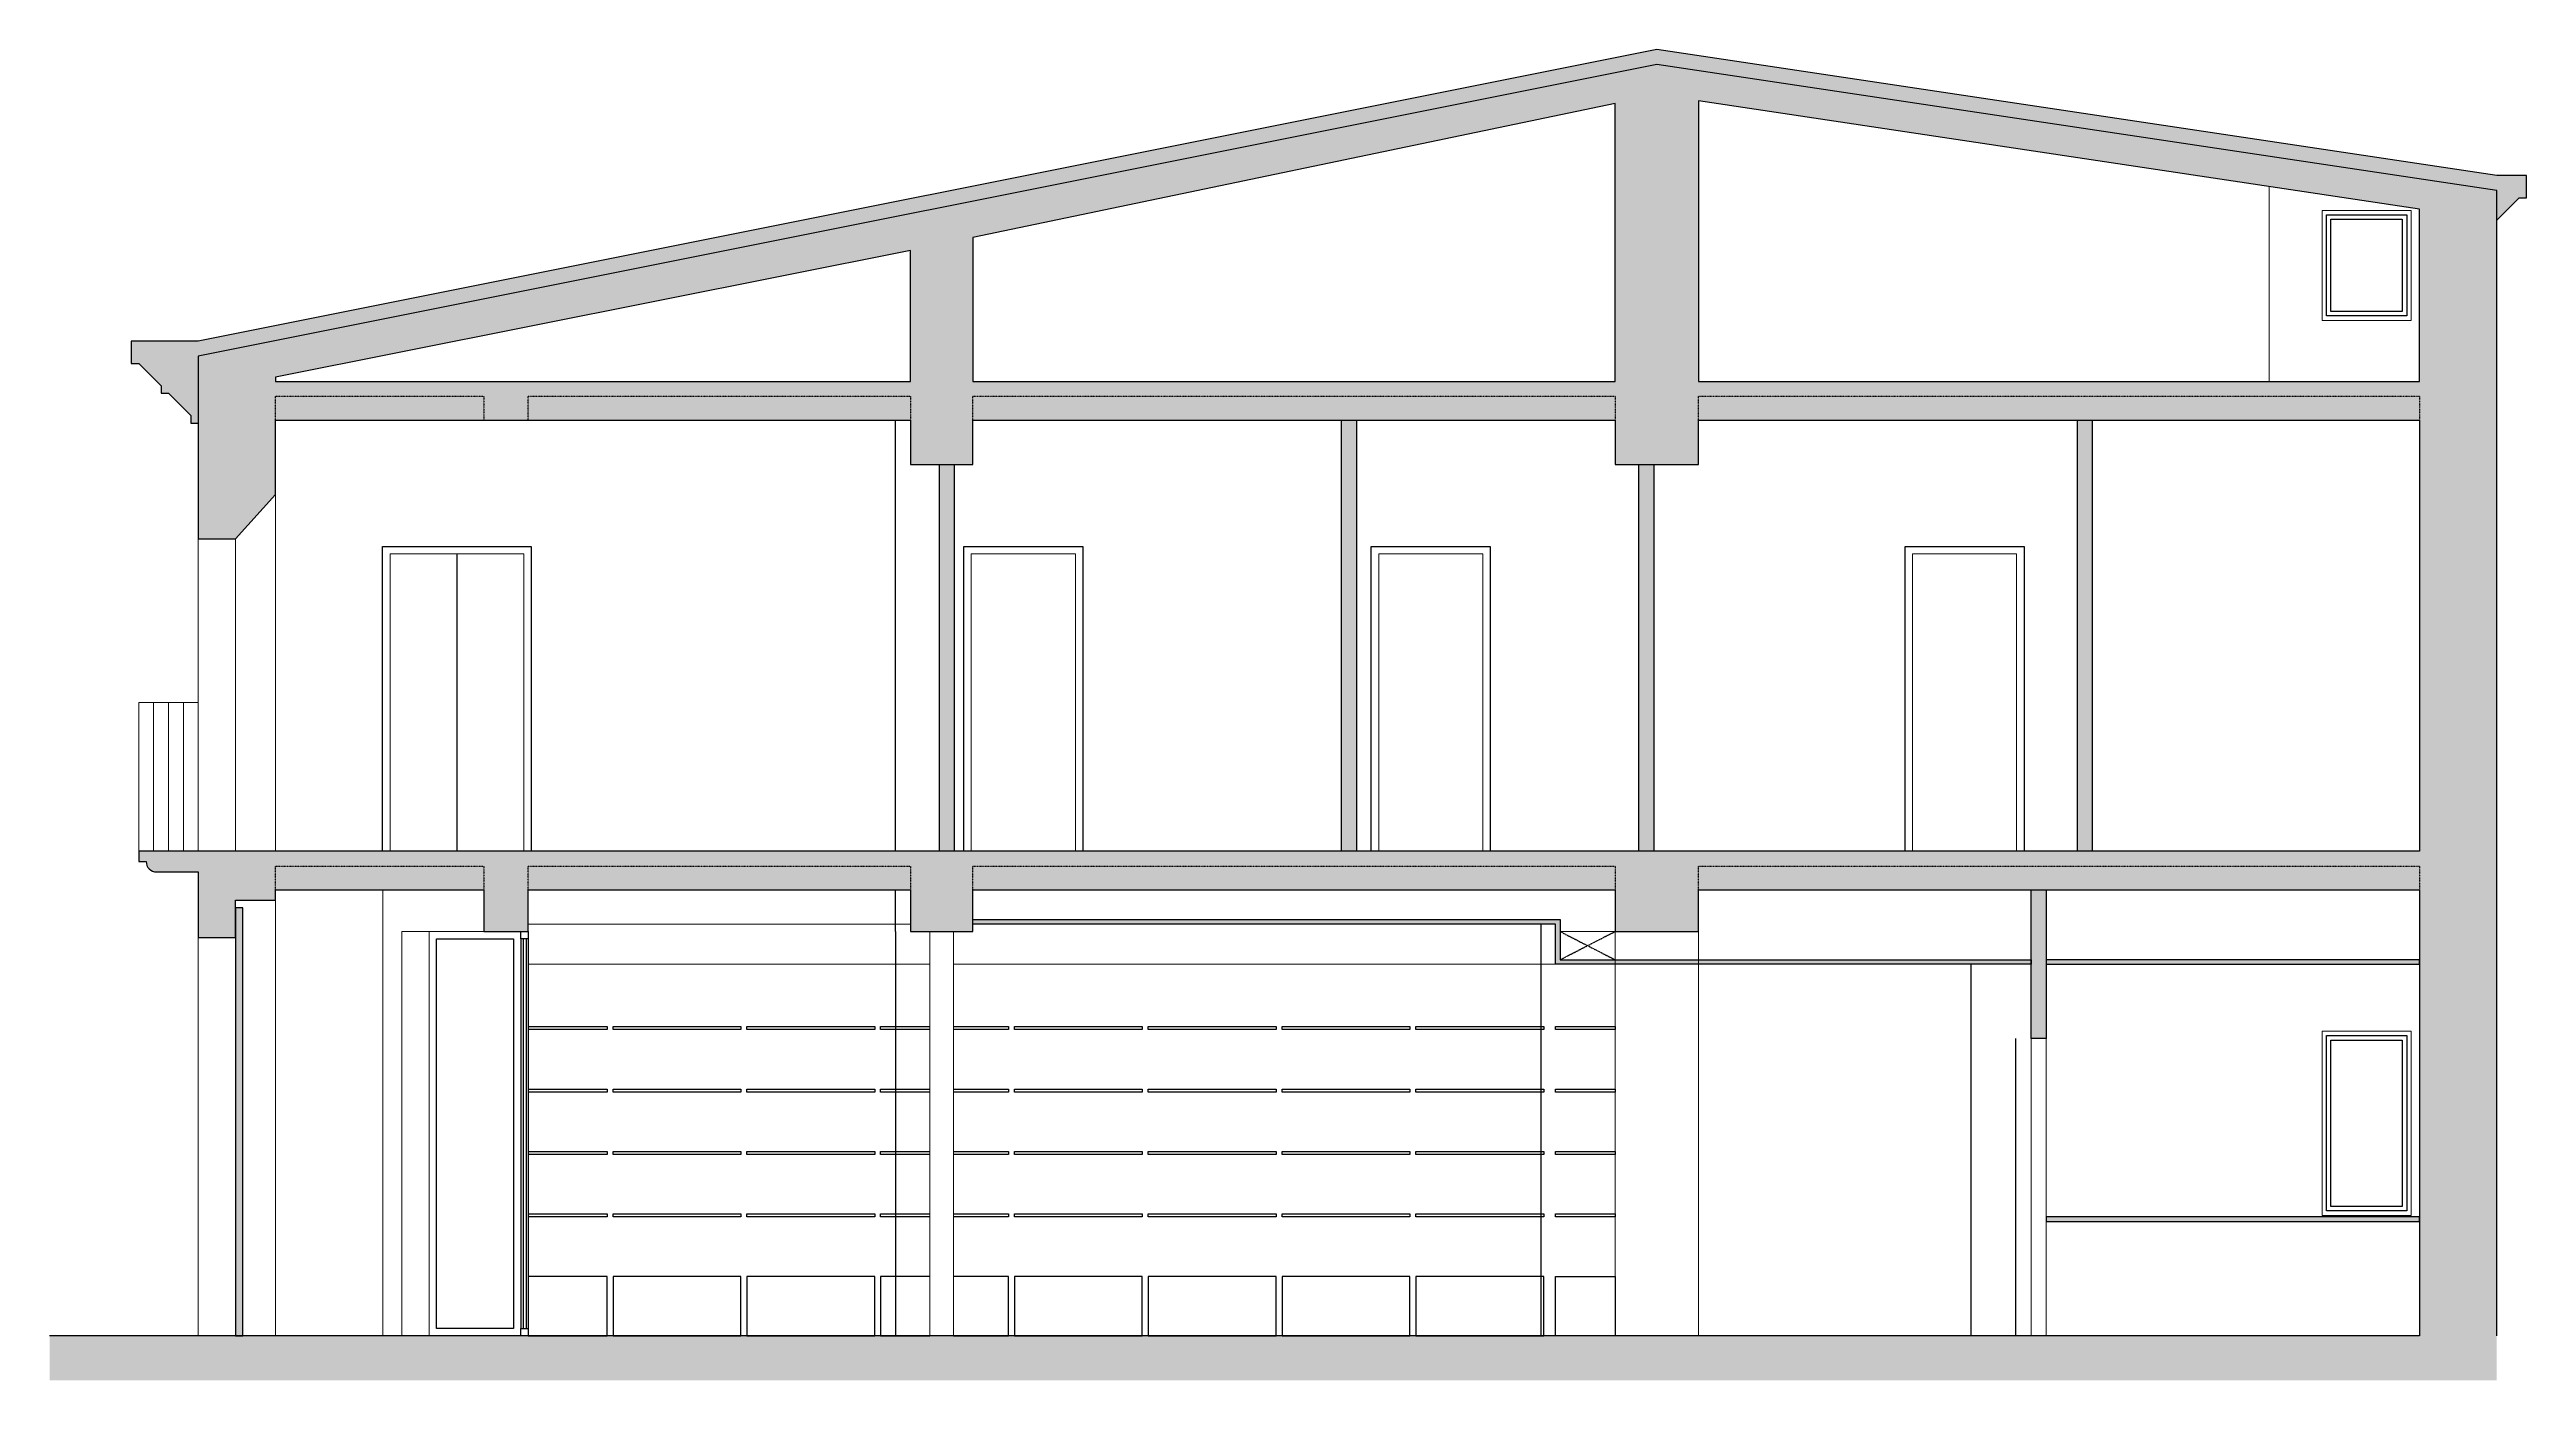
# Model space of a CAD drawing. Extents: x -50 to 69572, y -29139 to 50177.
# Drawn here: x 28195 to 44855, y 12007 to 20959 of the extents above; entities that cross this region are included whole.
import ezdxf

# ---------------------------------------------------------------- set-up
doc = ezdxf.new("R2010")
doc.units = 0
doc.set_wipeout_variables(frame=1)
doc.header["$PDMODE"] = 1
doc.linetypes.add('ACAD_ISO03W100', pattern=[30, 12, -18])
doc.layers.get('DEFPOINTS').update_dxf_attribs({"color": 20})
for name, color, linetype in [('COTES', 123, 'Continuous'), ('DISCONTINUA', 52, 'ACAD_ISO03W100'), ('DIVISÒRIES', 5, 'Continuous'), ('FUSTERIES', 144, 'Continuous'), ('H SECCIÓ', 253, 'Continuous'), ('MOBILIARI', 30, 'Continuous'), ('PARETS', 6, 'Continuous'), ('PORTES', 144, 'Continuous')]:
    doc.layers.add(name, color=color, linetype=linetype)
doc.layers.add('H FUSTERIES', color=7, linetype='Continuous', true_color=0xffffff)
doc.layers.add('H MOBILIARI', color=7, linetype='Continuous', true_color=0xffffff)
doc.layers.add('PROJECCIÓ', color=52, linetype='Continuous', lineweight=13)
doc.layers.add('PROJECCIÓ SUAU', color=151, linetype='Continuous', lineweight=9)
doc.styles.add('ARIAL', font='')
doc.styles.get('ARIAL').set_extended_font_data('Century Gothic')
doc.dimstyles.new('Cotes Arnau', dxfattribs={"dimtxt": 0.1, "dimasz": 0.05, "dimexe": 0.05, "dimexo": 0.35, "dimgap": 0.04, "dimtad": 1, "dimlfac": 100, "dimrnd": 0.5, "dimtxsty": 'ARIAL', "dimblk1": 'Punta Cota', "dimblk2": 'Punta Cota Final', "dimsah": 1, "dimcen": 0, "dimse1": 1, "dimse2": 1, "dimadec": 0, "dimazin": 0, "dimtfac": 0.07, "dimtix": 1, "dimtmove": 0, "dimatfit": 2, "dimldrblk": 'NONE', "dimfxl": 0.05, "dimtolj": 1, "dimtzin": 0, "dimarcsym": 0})

# ---------------------------------------------------------------- blocks, each defined once
blk = doc.blocks.new('*U32')
blk.add_wipeout([(-0.05, 2.72), (0, 2.72), (0, 0), (-0.05, 0)]).dxf.layer = 'H FUSTERIES'
at = {"layer": 'FUSTERIES'}
for points in [[(0, 2.72), (0, 2.67), (-0.05, 2.67), (-0.05, 2.72)], [(0, 0.05), (0, 0), (-0.05, 0), (-0.05, 0.05)]]:
    blk.add_lwpolyline(points, close=True, dxfattribs=at)
at = {"layer": 'FUSTERIES', "color": 151}
for points in [[(-0.05, 2.67), (-0.05, 0.05)], [(0, 2.67), (0, 0.05)]]:
    blk.add_lwpolyline(points, dxfattribs=at)
at = {"layer": 'FUSTERIES'}
for points in [[(-0.035, 2.67), (-0.035, 0.05)], [(-0.015, 2.67), (-0.015, 0.05)]]:
    blk.add_lwpolyline(points, dxfattribs=at)
at = {"layer": 'PROJECCIÓ'}
blk.add_lwpolyline([(0, 2.72), (0, 0)], dxfattribs=at)
blk = doc.blocks.new('Punta Cota')
blk.add_line((0, -1), (0, 1))
blk = doc.blocks.new('Punta Cota Final')
blk.add_line((0, 1), (0, -1))
blk = doc.blocks.new('*D40')
at = {"layer": 'COTES', "color": 0, "lineweight": -2, "transparency": 16777216}
blk.add_line((33885, 15027), (33885, 15307), dxfattribs=at)
at = {"layer": 'DEFPOINTS', "color": 0, "transparency": 16777216}
for p in [(29715, 15307), (33885, 15307), (33885, 15027)]:
    blk.add_point(p, dxfattribs=at)
at = {"layer": 'COTES', "color": 0, "lineweight": -2, "transparency": 16777216, "xscale": 0.05, "yscale": 0.05, "zscale": 0.05}
for name, p, rotation in [('Punta Cota Final', (33885, 15307), 90), ('Punta Cota', (33885, 15027), 270)]:
    blk.add_blockref(name, p, dxfattribs=dict(at, rotation=rotation))
at = {"layer": 'COTES', "color": 0, "transparency": 16777216, "insert": (33885, 15167), "char_height": 0.1, "attachment_point": 5, "rotation": 90, "style": 'ARIAL'}
blk.add_mtext('\\A1;28000', dxfattribs=at)
blk = doc.blocks.new('_None')
blk = doc.blocks.new('*U34')
at = {"layer": 'H MOBILIARI', "transparency": 33554687}
h = blk.add_hatch(color=256, dxfattribs=at)
h.dxf.hatch_style = 1
h.paths.add_polyline_path([(0, 0), (0, -2.88), (0.05, -2.88), (0.05, 0)])
blk.add_lwpolyline([(0, 0), (0, -2.88), (0.05, -2.88), (0.05, 0)], close=True)
blk = doc.blocks.new('*D41')
at = {"layer": 'COTES', "color": 0, "lineweight": -2, "transparency": 16777216}
blk.add_line((33885, 15027), (33885, 12307), dxfattribs=at)
at = {"layer": 'DEFPOINTS', "color": 0, "transparency": 16777216}
for p in [(33885, 15027), (33885, 12307), (33941, 12307)]:
    blk.add_point(p, dxfattribs=at)
at = {"layer": 'COTES', "color": 0, "lineweight": -2, "transparency": 16777216, "xscale": 0.05, "yscale": 0.05, "zscale": 0.05}
for name, p, rotation in [('Punta Cota', (33885, 15027), 90), ('Punta Cota Final', (33885, 12307), 270)]:
    blk.add_blockref(name, p, dxfattribs=dict(at, rotation=rotation))
at = {"layer": 'COTES', "color": 0, "transparency": 16777216, "insert": (33885, 13667), "char_height": 0.1, "attachment_point": 5, "rotation": 90, "style": 'ARIAL'}
blk.add_mtext('\\A1;272000', dxfattribs=at)
blk = doc.blocks.new('*D42')
at = {"layer": 'COTES', "color": 0, "lineweight": -2, "transparency": 16777216}
blk.add_line((33885, 15567), (33885, 18467), dxfattribs=at)
at = {"layer": 'DEFPOINTS', "color": 0, "transparency": 16777216}
for p in [(30422, 18467), (33885, 18467), (33885, 15567)]:
    blk.add_point(p, dxfattribs=at)
at = {"layer": 'COTES', "color": 0, "lineweight": -2, "transparency": 16777216, "xscale": 0.05, "yscale": 0.05, "zscale": 0.05}
for name, p, rotation in [('Punta Cota Final', (33885, 18467), 90), ('Punta Cota', (33885, 15567), 270)]:
    blk.add_blockref(name, p, dxfattribs=dict(at, rotation=rotation))
at = {"layer": 'COTES', "color": 0, "transparency": 16777216, "insert": (33885, 17017), "char_height": 0.1, "attachment_point": 5, "rotation": 90, "style": 'ARIAL'}
blk.add_mtext('\\A1;290000', dxfattribs=at)
blk = doc.blocks.new('*U110')
at = {"layer": 'H MOBILIARI', "transparency": 33554687}
h = blk.add_hatch(color=256, dxfattribs=at)
h.dxf.hatch_style = 1
h.paths.add_polyline_path([(0, 0), (2.51, 0), (2.51, 0.03), (0, 0.03)])
blk.add_lwpolyline([(0, 0), (2.51, 0), (2.51, 0.03), (0, 0.03)], close=True)
blk = doc.blocks.new('Esta')
at = {"layer": 'MOBILIARI'}
for points in [[(0.43, 2.06), (-0.43, 2.06), (-0.43, 2.08), (0.43, 2.08)], [(0.43, 1.64), (-0.43, 1.64), (-0.43, 1.66), (0.43, 1.66)], [(0.43, 1.22), (-0.43, 1.22), (-0.43, 1.24), (0.43, 1.24)], [(0.43, 0.8), (-0.43, 0.8), (-0.43, 0.82), (0.43, 0.82)], [(0.43, 0.4), (-0.43, 0.4), (-0.43, 0), (0.43, 0)]]:
    blk.add_lwpolyline(points, close=True, dxfattribs=at)
blk = doc.blocks.new('*D121')
at = {"layer": 'COTES', "color": 0, "lineweight": -2, "transparency": 16777216}
blk.add_line((41418, 14307), (41418, 12307), dxfattribs=at)
at = {"layer": 'DEFPOINTS', "color": 0, "transparency": 16777216}
for p in [(41418, 14307), (41418, 12307), (41474, 12307)]:
    blk.add_point(p, dxfattribs=at)
at = {"layer": 'COTES', "color": 0, "lineweight": -2, "transparency": 16777216, "xscale": 0.05, "yscale": 0.05, "zscale": 0.05}
for name, p, rotation in [('Punta Cota', (41418, 14307), 90), ('Punta Cota Final', (41418, 12307), 270)]:
    blk.add_blockref(name, p, dxfattribs=dict(at, rotation=rotation))
at = {"layer": 'COTES', "color": 0, "transparency": 16777216, "insert": (41418, 13307), "char_height": 0.1, "attachment_point": 5, "rotation": 90, "style": 'ARIAL'}
blk.add_mtext('\\A1;200000', dxfattribs=at)
blk = doc.blocks.new('*D122')
at = {"layer": 'COTES', "color": 0, "lineweight": -2, "transparency": 16777216}
blk.add_line((41118, 14807), (41118, 12307), dxfattribs=at)
at = {"layer": 'DEFPOINTS', "color": 0, "transparency": 16777216}
for p in [(41118, 14807), (41118, 12307), (41174, 12307)]:
    blk.add_point(p, dxfattribs=at)
at = {"layer": 'COTES', "color": 0, "lineweight": -2, "transparency": 16777216, "xscale": 0.05, "yscale": 0.05, "zscale": 0.05}
for name, p, rotation in [('Punta Cota', (41118, 14807), 90), ('Punta Cota Final', (41118, 12307), 270)]:
    blk.add_blockref(name, p, dxfattribs=dict(at, rotation=rotation))
at = {"layer": 'COTES', "color": 0, "transparency": 16777216, "insert": (41118, 13557), "char_height": 0.1, "attachment_point": 5, "rotation": 90, "style": 'ARIAL'}
blk.add_mtext('\\A1;250000', dxfattribs=at)
blk = doc.blocks.new('*D123')
at = {"layer": 'COTES', "color": 0, "lineweight": -2, "transparency": 16777216}
blk.add_line((38225, 15077), (38225, 12307), dxfattribs=at)
at = {"layer": 'DEFPOINTS', "color": 0, "transparency": 16777216}
for p in [(38225, 15077), (38225, 12307), (38281, 12307)]:
    blk.add_point(p, dxfattribs=at)
at = {"layer": 'COTES', "color": 0, "lineweight": -2, "transparency": 16777216, "xscale": 0.05, "yscale": 0.05, "zscale": 0.05}
for name, p, rotation in [('Punta Cota', (38225, 15077), 90), ('Punta Cota Final', (38225, 12307), 270)]:
    blk.add_blockref(name, p, dxfattribs=dict(at, rotation=rotation))
at = {"layer": 'COTES', "color": 0, "transparency": 16777216, "insert": (38225, 13692), "char_height": 0.1, "attachment_point": 5, "rotation": 90, "style": 'ARIAL'}
blk.add_mtext('\\A1;277000', dxfattribs=at)

msp = doc.modelspace()

# ---------------------------------------------------------------- hatches: boundary and pattern name
at = {"layer": 'H SECCIÓ', "true_color": 0xd6d6d6, "transparency": 33554687}
h = msp.add_hatch(color=254, dxfattribs=at)
h.dxf.hatch_style = 1
h.paths.add_polyline_path([(44654.8104, 20111.33774), (39004.8104, 20958.6691), (29194.8104, 18996.6691), (28744.8104, 18996.6691), (28744.8104, 18846.6691), (28794.8104, 18846.6691), (28944.8104, 18696.6691), (28944.8104, 18646.6691), (28994.8104, 18646.6691), (29144.8104, 18496.6691), (29144.8104, 18446.6691), (29194.8104, 18446.6691), (29194.8104, 18896.6691), (39004.8104, 20858.6691), (44654.8104, 20011.33774), (44654.8104, 19811.33774), (44804.8104, 19961.33774), (44854.8104, 19961.33774), (44854.8104, 20111.33774)])
h.paths.add_polyline_path([(34280.18066, 18166.6691), (34280.18066, 15566.6691), (34180.22924, 15566.6691), (34180.22924, 18166.6691)])
h.paths.add_polyline_path([(36984.76745, 18466.6691), (36984.76745, 15566.6691), (36884.81602, 15566.6691), (36884.81602, 18466.6691)])
h.paths.add_polyline_path([(38984.76182, 18166.6691), (38984.76182, 15566.6691), (38884.8104, 15566.6691), (38884.8104, 18166.6691)])
h.paths.add_polyline_path([(41934.76182, 18466.6691), (41934.76182, 15566.6691), (41834.8104, 15566.6691), (41834.8104, 18466.6691)])
h = msp.add_hatch(color=254, dxfattribs=at)
h.dxf.hatch_style = 1
h.paths.add_polyline_path([(41524.35521, 14836.6691), (41524.35521, 14806.6691), (38324.8104, 14806.6691), (38324.8104, 15076.6691), (34404.8104, 15076.6691), (34404.8104, 15106.6691), (38354.8104, 15106.6691), (38354.8104, 14836.6691)])
h.paths.add_polyline_path([(41624.35521, 14806.6691), (44134.35521, 14806.6691), (44134.35521, 14836.6691), (41624.35521, 14836.6691)])
h.paths.add_polyline_path([(41524.35521, 15306.6691), (41624.35521, 15306.6691), (41624.35521, 14306.6691), (41524.35521, 14306.6691)])

# ---------------------------------------------------------------- linework, layer by layer
at = {"layer": 'DISCONTINUA', "ltscale": 0.005}
for points in [[(29714.8104, 18466.6691), (29714.8104, 18626.6691), (31114.8104, 18626.6691), (31114.8104, 18466.6691)], [(31414.8104, 18466.6691), (31414.8104, 18626.6691), (33984.8104, 18626.6691), (33984.8104, 18466.6691)], [(34404.8104, 18466.6691), (34404.8104, 18626.6691), (38724.8104, 18626.6691), (38724.8104, 18466.6691)], [(39284.8104, 18466.6691), (39284.8104, 18626.6691), (44134.35521, 18626.6691), (44134.35521, 18466.6691)], [(29714.8104, 15306.6691), (29714.8104, 15466.6691), (31114.8104, 15466.6691), (31114.8104, 15306.6691)], [(31414.8104, 15306.6691), (31414.8104, 15466.6691), (33984.8104, 15466.6691), (33984.8104, 15306.6691)], [(34404.8104, 15306.6691), (34404.8104, 15466.6691), (38724.8104, 15466.6691), (38724.8104, 15306.6691)], [(39284.8104, 15306.6691), (39284.8104, 15466.6691), (44134.35521, 15466.6691), (44134.35521, 15306.6691)], [(38354.8104, 14836.6691), (38724.8104, 15026.6691)], [(38354.8104, 15026.6691), (38724.8104, 14836.6691)]]:
    msp.add_lwpolyline(points, dxfattribs=at)
at = {"layer": 'DIVISÒRIES'}
msp.add_lwpolyline([(44654.8104, 19811.33774), (44804.8104, 19961.33774), (44854.8104, 19961.33774), (44854.8104, 20111.33774), (44654.8104, 20111.33774), (39004.8104, 20958.6691), (29194.8104, 18996.6691), (28744.8104, 18996.6691), (28744.8104, 18846.6691), (28794.8104, 18846.6691), (28944.8104, 18696.6691), (28944.8104, 18646.6691), (28994.8104, 18646.6691), (29144.8104, 18496.6691), (29144.8104, 18446.6691), (29194.8104, 18446.6691)], dxfattribs=at)
for points in [[(36984.76745, 18466.6691), (36984.76745, 15566.6691), (36884.81602, 15566.6691), (36884.81602, 18466.6691)], [(41934.76182, 18466.6691), (41934.76182, 15566.6691), (41834.8104, 15566.6691), (41834.8104, 18466.6691)], [(34280.18066, 18166.6691), (34280.18066, 15566.6691), (34180.22924, 15566.6691), (34180.22924, 18166.6691)], [(38984.76182, 18166.6691), (38984.76182, 15566.6691), (38884.8104, 15566.6691), (38884.8104, 18166.6691)], [(41524.35521, 15306.6691), (41624.35521, 15306.6691), (41624.35521, 14306.6691), (41524.35521, 14306.6691)], [(41524.35521, 14836.6691), (41524.35521, 14806.6691), (38324.8104, 14806.6691), (38324.8104, 15076.6691), (34404.8104, 15076.6691), (34404.8104, 15106.6691), (38354.8104, 15106.6691), (38354.8104, 14836.6691)], [(41624.35521, 14806.6691), (44134.35521, 14806.6691), (44134.35521, 14836.6691), (41624.35521, 14836.6691)]]:
    msp.add_lwpolyline(points, close=True, dxfattribs=at)
at = {"layer": 'FUSTERIES'}
for points in [[(43509.8104, 19846.6691), (44049.8104, 19846.6691), (44049.8104, 19166.6691), (43509.8104, 19166.6691)], [(43539.8104, 19816.6691), (44019.8104, 19816.6691), (44019.8104, 19196.6691), (43539.8104, 19196.6691)], [(43509.8104, 14326.6691), (44049.8104, 14326.6691), (44049.8104, 13146.6691), (43509.8104, 13146.6691)], [(43539.8104, 14296.6691), (44019.8104, 14296.6691), (44019.8104, 13176.6691), (43539.8104, 13176.6691)]]:
    msp.add_lwpolyline(points, close=True, dxfattribs=at)
for points in [[(30434.8104, 15566.6691), (30434.8104, 17616.6691), (31434.8104, 17616.6691), (31434.8104, 15566.6691)], [(30934.8104, 17566.6691), (30934.8104, 15566.6691)], [(34344.82165, 15566.6691), (34344.82165, 17616.6691), (35144.82165, 17616.6691), (35144.82165, 15566.6691)], [(37084.79542, 15566.6691), (37084.79542, 17616.6691), (37884.79542, 17616.6691), (37884.79542, 15566.6691)], [(40675.33023, 15566.6691), (40675.33023, 17616.6691), (41475.33023, 17616.6691), (41475.33023, 15566.6691)]]:
    msp.add_lwpolyline(points, dxfattribs=at)
at = {"layer": 'MOBILIARI'}
for points in [[(34114.8104, 14366.6691), (33784.8104, 14366.6691), (33784.8104, 14386.6691), (34114.8104, 14386.6691)], [(34274.8104, 14386.6691), (34644.8104, 14386.6691), (34644.8104, 14366.6691), (34274.8104, 14366.6691)], [(34114.8104, 13946.6691), (33784.8104, 13946.6691), (33784.8104, 13966.6691), (34114.8104, 13966.6691)], [(34274.8104, 13966.6691), (34644.8104, 13966.6691), (34644.8104, 13946.6691), (34274.8104, 13946.6691)], [(34114.8104, 13526.6691), (33784.8104, 13526.6691), (33784.8104, 13546.6691), (34114.8104, 13546.6691)], [(34274.8104, 13546.6691), (34644.8104, 13546.6691), (34644.8104, 13526.6691), (34274.8104, 13526.6691)], [(34114.8104, 13106.6691), (33784.8104, 13106.6691), (33784.8104, 13126.6691), (34114.8104, 13126.6691)], [(34274.8104, 13126.6691), (34644.8104, 13126.6691), (34644.8104, 13106.6691), (34274.8104, 13106.6691)], [(34114.8104, 12706.6691), (33784.8104, 12706.6691), (33784.8104, 12306.6691), (34114.8104, 12306.6691)], [(34274.8104, 12306.6691), (34644.8104, 12306.6691), (34644.8104, 12706.6691), (34274.8104, 12706.6691)]]:
    msp.add_lwpolyline(points, dxfattribs=at)
for points in [[(38724.8104, 14366.6691), (38324.8104, 14366.6691), (38324.8104, 14386.6691), (38724.8104, 14386.6691)], [(38724.8104, 13946.6691), (38324.8104, 13946.6691), (38324.8104, 13966.6691), (38724.8104, 13966.6691)], [(38724.8104, 13526.6691), (38324.8104, 13526.6691), (38324.8104, 13546.6691), (38724.8104, 13546.6691)], [(38724.8104, 13106.6691), (38324.8104, 13106.6691), (38324.8104, 13126.6691), (38724.8104, 13126.6691)], [(38324.8104, 12306.6691), (38324.8104, 12706.6691), (38724.8104, 12706.6691), (38724.8104, 12306.6691)]]:
    msp.add_lwpolyline(points, close=True, dxfattribs=at)
at = {"layer": 'PARETS'}
for points in [[(34404.8104, 18726.6691), (38724.8104, 18726.6691), (38724.8104, 20596.72793), (34404.8104, 19694.95685)], [(39284.8104, 20613.32256), (39284.8104, 18726.6691), (44134.35521, 18726.6691), (44134.35521, 19886.03559)], [(33984.8104, 18726.6691), (33984.8104, 19607.51372), (29714.8104, 18756.00268), (29714.8104, 18726.6691)]]:
    msp.add_lwpolyline(points, close=True, dxfattribs=at)
at = {"layer": 'PROJECCIÓ'}
for points in [[(43124.35521, 18726.6691), (43124.35521, 20037.50544)], [(29714.8104, 17966.6691), (29714.8104, 15566.6691)], [(29194.8104, 17666.6691), (29194.8104, 15566.6691)], [(29444.8104, 17666.6691), (29444.8104, 15566.6691)], [(30484.8104, 15566.6691), (30484.8104, 17566.6691), (31384.8104, 17566.6691), (31384.8104, 15566.6691)], [(34394.82165, 15566.6691), (34394.82165, 17566.6691), (35094.82165, 17566.6691), (35094.82165, 15566.6691)], [(37134.79542, 15566.6691), (37134.79542, 17566.6691), (37834.79542, 17566.6691), (37834.79542, 15566.6691)], [(40725.33023, 15566.6691), (40725.33023, 17566.6691), (41425.33023, 17566.6691), (41425.33023, 15566.6691)], [(28794.8104, 15566.6691), (28794.8104, 16566.6691), (29194.8104, 16566.6691)], [(29714.8104, 15236.6691), (29714.8104, 12306.6691)], [(30436.4042, 12306.6691), (30436.4042, 15306.6691)], [(30564.8104, 12306.6691), (30564.8104, 15026.6691)], [(31114.8104, 15026.6691), (30564.8104, 15026.6691)], [(30748.65817, 12306.6691), (30748.65817, 15026.6691)], [(34114.8104, 12306.6691), (34114.8104, 15026.6691)], [(34274.8104, 12306.6691), (34274.8104, 15026.6691)], [(38724.8104, 15026.6691), (38724.8104, 12306.6691)], [(39284.8104, 15026.6691), (39284.8104, 12306.6691)], [(29194.8104, 14986.6691), (29194.8104, 12306.6691)], [(29444.8104, 14986.6691), (29444.8104, 12306.6691)], [(34274.8104, 14806.6691), (38324.8104, 14806.6691)], [(41524.35521, 14306.6691), (41524.35521, 12306.6691)], [(41624.35521, 14306.6691), (41624.35521, 12306.6691)]]:
    msp.add_lwpolyline(points, dxfattribs=at)
for points in [[(43479.8104, 19876.6691), (44079.8104, 19876.6691), (44079.8104, 19136.6691), (43479.8104, 19136.6691)], [(38354.8104, 14836.6691), (38724.8104, 14836.6691), (38724.8104, 15026.6691), (38354.8104, 15026.6691)], [(43479.8104, 14356.6691), (44079.8104, 14356.6691), (44079.8104, 13116.6691), (43479.8104, 13116.6691)]]:
    msp.add_lwpolyline(points, close=True, dxfattribs=at)
at = {"layer": 'PROJECCIÓ SUAU'}
for points in [[(28894.8104, 16566.6691), (28894.8104, 15566.6691)], [(28994.8104, 16566.6691), (28994.8104, 15566.6691)], [(29094.8104, 16566.6691), (29094.8104, 15566.6691)]]:
    msp.add_lwpolyline(points, dxfattribs=at)

# ---------------------------------------------------------------- block references
at = {"xscale": 1000, "yscale": 1000, "zscale": 1000}
for p in [(32414.8104, 12306.6691), (33314.8104, 12306.6691), (35114.8104, 12306.6691), (36014.8104, 12306.6691), (36914.8104, 12306.6691), (37814.8104, 12306.6691)]:
    msp.add_blockref('Esta', p, dxfattribs=at)
at = {"layer": 'FUSTERIES', "xscale": 1000, "yscale": 1000, "zscale": 1000}
msp.add_blockref('*U32', (31414.8104, 12306.6691), dxfattribs=at)
at = {"layer": 'MOBILIARI', "xscale": 1000, "yscale": 1000, "zscale": 1000, "rotation": 180}
msp.add_blockref('*U110', (44134.35521, 13106.6691), dxfattribs=at)
at = {"layer": 'PORTES', "xscale": 1000, "yscale": 1000, "zscale": 1000}
msp.add_blockref('*U34', (29444.8104, 15186.6691), dxfattribs=at)

# ---------------------------------------------------------------- dimensions: what is measured, and where the dimension line sits
at = {"layer": 'COTES'}
for base, p1, p2, angle, picture, middle in [((33884.8104, 18466.6691), (33884.8104, 15566.6691), (30422.19627, 18466.6691), 90, '*D42', (33884.71789, 17016.6691)), ((33884.8104, 12306.6691), (33884.8104, 15026.6691), (33941.01437, 12306.6691), 270, '*D41', (33884.71789, 13666.6691)), ((38224.8104, 12306.6691), (38224.8104, 15076.6691), (38281.01437, 12306.6691), 270, '*D123', (38224.71789, 13691.6691)), ((41118.15124, 12306.6691), (41118.15124, 14806.6691), (41174.35521, 12306.6691), 270, '*D122', (41118.05873, 13556.6691)), ((41418.15124, 12306.6691), (41418.15124, 14306.6691), (41474.35521, 12306.6691), 270, '*D121', (41418.05873, 13306.6691))]:
    dim = msp.add_linear_dim(base=base, p1=p1, p2=p2, angle=angle, dimstyle='Cotes Arnau', dxfattribs=at)
    dim.commit()
    dim.dimension.update_dxf_attribs({"geometry": picture, "text_midpoint": middle})

# ---------------------------------------------------------------- next in the draw order: hatches: boundary and pattern name
at = {"layer": 'H SECCIÓ', "true_color": 0xb0b0b0, "transparency": 33554687}
h = msp.add_hatch(color=253, dxfattribs=at)
h.dxf.hatch_style = 1
h.paths.add_polyline_path([(44134.35521, 18726.6691), (39284.8104, 18726.6691), (39284.8104, 20613.32256), (44134.35521, 19886.03559)], flags=16)
h.paths.add_polyline_path([(38724.8104, 18726.6691), (34404.8104, 18726.6691), (34404.8104, 19694.95685), (38724.8104, 20596.72793)], flags=16)
h.paths.add_polyline_path([(44134.35521, 15466.6691), (39284.8104, 15466.6691), (39284.8104, 15306.6691), (44134.35521, 15306.6691)], flags=17)
h.paths.add_polyline_path([(38724.8104, 15466.6691), (34404.8104, 15466.6691), (34404.8104, 15306.6691), (38724.8104, 15306.6691)], flags=17)
h.paths.add_polyline_path([(33984.8104, 15466.6691), (31414.8104, 15466.6691), (31414.8104, 15306.6691), (33984.8104, 15306.6691)], flags=17)
h.paths.add_polyline_path([(31114.8104, 15466.6691), (29714.8104, 15466.6691), (29714.8104, 15306.6691), (31114.8104, 15306.6691)], flags=17)
h.paths.add_polyline_path([(33984.8104, 18626.6691), (31414.8104, 18626.6691), (31414.8104, 18466.6691), (33984.8104, 18466.6691)], flags=17)
h.paths.add_polyline_path([(31114.8104, 18626.6691), (29714.8104, 18626.6691), (29714.8104, 18466.6691), (31114.8104, 18466.6691)], flags=17)
h.paths.add_polyline_path([(38724.8104, 18626.6691), (34404.8104, 18626.6691), (34404.8104, 18466.6691), (38724.8104, 18466.6691)], flags=17)
h.paths.add_polyline_path([(44134.35521, 18626.6691), (39284.8104, 18626.6691), (39284.8104, 18466.6691), (44134.35521, 18466.6691)], flags=17)
h.paths.add_polyline_path([(33984.8104, 19607.51372), (33984.8104, 18726.6691), (29714.8104, 18726.6691), (29714.8104, 18756.00268)], flags=16)
edge = h.paths.add_edge_path()
edge.add_line((44654.8104, 20011.33774), (39004.8104, 20858.6691))
edge.add_line((39004.8104, 20858.6691), (29194.8104, 18896.6691))
edge.add_line((29194.8104, 18896.6691), (29194.8104, 17666.6691))
edge.add_line((29194.8104, 17666.6691), (29444.8104, 17666.6691))
edge.add_line((29444.8104, 17666.6691), (29714.8104, 17966.6691))
edge.add_line((29714.8104, 17966.6691), (29714.8104, 18466.6691))
edge.add_line((29714.8104, 18466.6691), (29714.8104, 18626.6691))
edge.add_line((29714.8104, 18626.6691), (31114.8104, 18626.6691))
edge.add_line((31114.8104, 18626.6691), (31114.8104, 18466.6691))
edge.add_line((31114.8104, 18466.6691), (31414.8104, 18466.6691))
edge.add_line((31414.8104, 18466.6691), (31414.8104, 18626.6691))
edge.add_line((31414.8104, 18626.6691), (33984.8104, 18626.6691))
edge.add_line((33984.8104, 18626.6691), (33984.8104, 18466.6691))
edge.add_line((33984.8104, 18466.6691), (33984.8104, 18166.6691))
edge.add_line((33984.8104, 18166.6691), (34404.8104, 18166.6691))
edge.add_line((34404.8104, 18166.6691), (34404.8104, 18466.6691))
edge.add_line((34404.8104, 18466.6691), (34404.8104, 18626.6691))
edge.add_line((34404.8104, 18626.6691), (38724.8104, 18626.6691))
edge.add_line((38724.8104, 18626.6691), (38724.8104, 18466.6691))
edge.add_line((38724.8104, 18466.6691), (38724.8104, 18166.6691))
edge.add_line((38724.8104, 18166.6691), (39284.8104, 18166.6691))
edge.add_line((39284.8104, 18166.6691), (39284.8104, 18466.6691))
edge.add_line((39284.8104, 18466.6691), (39284.8104, 18626.6691))
edge.add_line((39284.8104, 18626.6691), (44134.35521, 18626.6691))
edge.add_line((44134.35521, 18626.6691), (44134.35521, 18466.6691))
edge.add_line((44134.35521, 18466.6691), (44134.35521, 15566.6691))
edge.add_line((44134.35521, 15566.6691), (28794.8104, 15566.6691))
edge.add_line((28794.8104, 15566.6691), (28794.8104, 15496.6691))
edge.add_line((28794.8104, 15496.6691), (28844.8104, 15496.6691))
edge.add_arc((28914.8104, 15496.6691), 70, 180, 270)
edge.add_line((28914.8104, 15426.6691), (29194.8104, 15426.6691))
edge.add_line((29194.8104, 15426.6691), (29194.8104, 14986.6691))
edge.add_line((29194.8104, 14986.6691), (29444.8104, 14986.6691))
edge.add_line((29444.8104, 14986.6691), (29444.8104, 15186.6691))
edge.add_line((29444.8104, 15186.6691), (29444.8104, 15236.6691))
edge.add_line((29444.8104, 15236.6691), (29714.8104, 15236.6691))
edge.add_line((29714.8104, 15236.6691), (29714.8104, 15306.6691))
edge.add_line((29714.8104, 15306.6691), (29714.8104, 15466.6691))
edge.add_line((29714.8104, 15466.6691), (31114.8104, 15466.6691))
edge.add_line((31114.8104, 15466.6691), (31114.8104, 15306.6691))
edge.add_line((31114.8104, 15306.6691), (31114.8104, 15026.6691))
edge.add_line((31114.8104, 15026.6691), (31414.8104, 15026.6691))
edge.add_line((31414.8104, 15026.6691), (31414.8104, 15306.6691))
edge.add_line((31414.8104, 15306.6691), (31414.8104, 15466.6691))
edge.add_line((31414.8104, 15466.6691), (33984.8104, 15466.6691))
edge.add_line((33984.8104, 15466.6691), (33984.8104, 15306.6691))
edge.add_line((33984.8104, 15306.6691), (33984.8104, 15026.6691))
edge.add_line((33984.8104, 15026.6691), (34404.8104, 15026.6691))
edge.add_line((34404.8104, 15026.6691), (34404.8104, 15306.6691))
edge.add_line((34404.8104, 15306.6691), (34404.8104, 15466.6691))
edge.add_line((34404.8104, 15466.6691), (38724.8104, 15466.6691))
edge.add_line((38724.8104, 15466.6691), (38724.8104, 15306.6691))
edge.add_line((38724.8104, 15306.6691), (38724.8104, 15026.6691))
edge.add_line((38724.8104, 15026.6691), (39284.8104, 15026.6691))
edge.add_line((39284.8104, 15026.6691), (39284.8104, 15306.6691))
edge.add_line((39284.8104, 15306.6691), (39284.8104, 15466.6691))
edge.add_line((39284.8104, 15466.6691), (44134.35521, 15466.6691))
edge.add_line((44134.35521, 15466.6691), (44134.35521, 15306.6691))
edge.add_line((44134.35521, 15306.6691), (44134.35521, 12306.6691))
edge.add_line((44134.35521, 12306.6691), (29444.8104, 12306.6691))
edge.add_line((29444.8104, 12306.6691), (29194.8104, 12306.6691))
edge.add_line((29194.8104, 12306.6691), (28194.8104, 12306.6691))
edge.add_line((28194.8104, 12306.6691), (28194.8104, 12006.6691))
edge.add_line((28194.8104, 12006.6691), (44654.8104, 12006.6691))
edge.add_line((44654.8104, 12006.6691), (44654.8104, 12306.6691))
edge.add_line((44654.8104, 12306.6691), (44654.8104, 20011.33774))

# ---------------------------------------------------------------- next in the draw order: linework, layer by layer
at = {"layer": 'FUSTERIES'}
msp.add_lwpolyline([(30798.65817, 14976.6691), (31314.8104, 14976.6691), (31314.8104, 12356.6691), (30798.65817, 12356.6691)], close=True, dxfattribs=at)
at = {"layer": 'MOBILIARI'}
for points in [[(31414.8104, 14386.6691), (31944.8104, 14386.6691), (31944.8104, 14366.6691), (31414.8104, 14366.6691)], [(31414.8104, 13966.6691), (31944.8104, 13966.6691), (31944.8104, 13946.6691), (31414.8104, 13946.6691)], [(31414.8104, 13546.6691), (31944.8104, 13546.6691), (31944.8104, 13526.6691), (31414.8104, 13526.6691)], [(31414.8104, 13126.6691), (31944.8104, 13126.6691), (31944.8104, 13106.6691), (31414.8104, 13106.6691)], [(31414.8104, 12306.6691), (31944.8104, 12306.6691), (31944.8104, 12706.6691), (31414.8104, 12706.6691)]]:
    msp.add_lwpolyline(points, dxfattribs=at)
at = {"layer": 'PARETS'}
msp.add_lwpolyline([(44654.8104, 12306.6691), (44654.8104, 20011.33774), (39004.8104, 20858.6691), (29194.8104, 18896.6691), (29194.8104, 17666.6691), (29444.8104, 17666.6691), (29714.8104, 17966.6691), (29714.8104, 18466.6691), (33984.8104, 18466.6691), (33984.8104, 18166.6691), (34404.8104, 18166.6691), (34404.8104, 18466.6691), (38724.8104, 18466.6691), (38724.8104, 18166.6691), (39284.8104, 18166.6691), (39284.8104, 18466.6691), (44134.35521, 18466.6691), (44134.35521, 15566.6691), (28794.8104, 15566.6691), (28794.8104, 15496.6691), (28844.8104, 15496.6691, 0.4142135624), (28914.8104, 15426.6691), (29194.8104, 15426.6691), (29194.8104, 14986.6691), (29444.8104, 14986.6691), (29444.8104, 15236.6691), (29714.8104, 15236.6691), (29714.8104, 15306.6691), (31114.8104, 15306.6691), (31114.8104, 15026.6691), (31414.8104, 15026.6691), (31414.8104, 15306.6691), (33984.8104, 15306.6691), (33984.8104, 15026.6691), (34404.8104, 15026.6691), (34404.8104, 15306.6691), (38724.8104, 15306.6691), (38724.8104, 15026.6691), (39284.8104, 15026.6691), (39284.8104, 15306.6691), (44134.35521, 15306.6691), (44134.35521, 12306.6691), (29444.8104, 12306.6691), (29194.8104, 12306.6691), (28194.8104, 12306.6691)], format="xyb", dxfattribs=at)
at = {"layer": 'PROJECCIÓ'}
for points in [[(33984.8104, 15076.6691), (31414.8104, 15076.6691)], [(31414.8104, 12306.6691), (31414.8104, 15026.6691)], [(34114.8104, 14806.6691), (31414.8104, 14806.6691)]]:
    msp.add_lwpolyline(points, dxfattribs=at)

# ---------------------------------------------------------------- next in the draw order: dimensions: what is measured, and where the dimension line sits
at = {"layer": 'COTES'}
dim = msp.add_linear_dim(base=(33884.8104, 15306.6691), p1=(33884.8104, 15026.6691), p2=(29714.8104, 15306.6691), angle=90, dimstyle='Cotes Arnau', dxfattribs=at)
dim.commit()
dim.dimension.update_dxf_attribs({"geometry": '*D40', "text_midpoint": (33884.71789, 15166.6691)})

doc.saveas('drawing.dxf')
